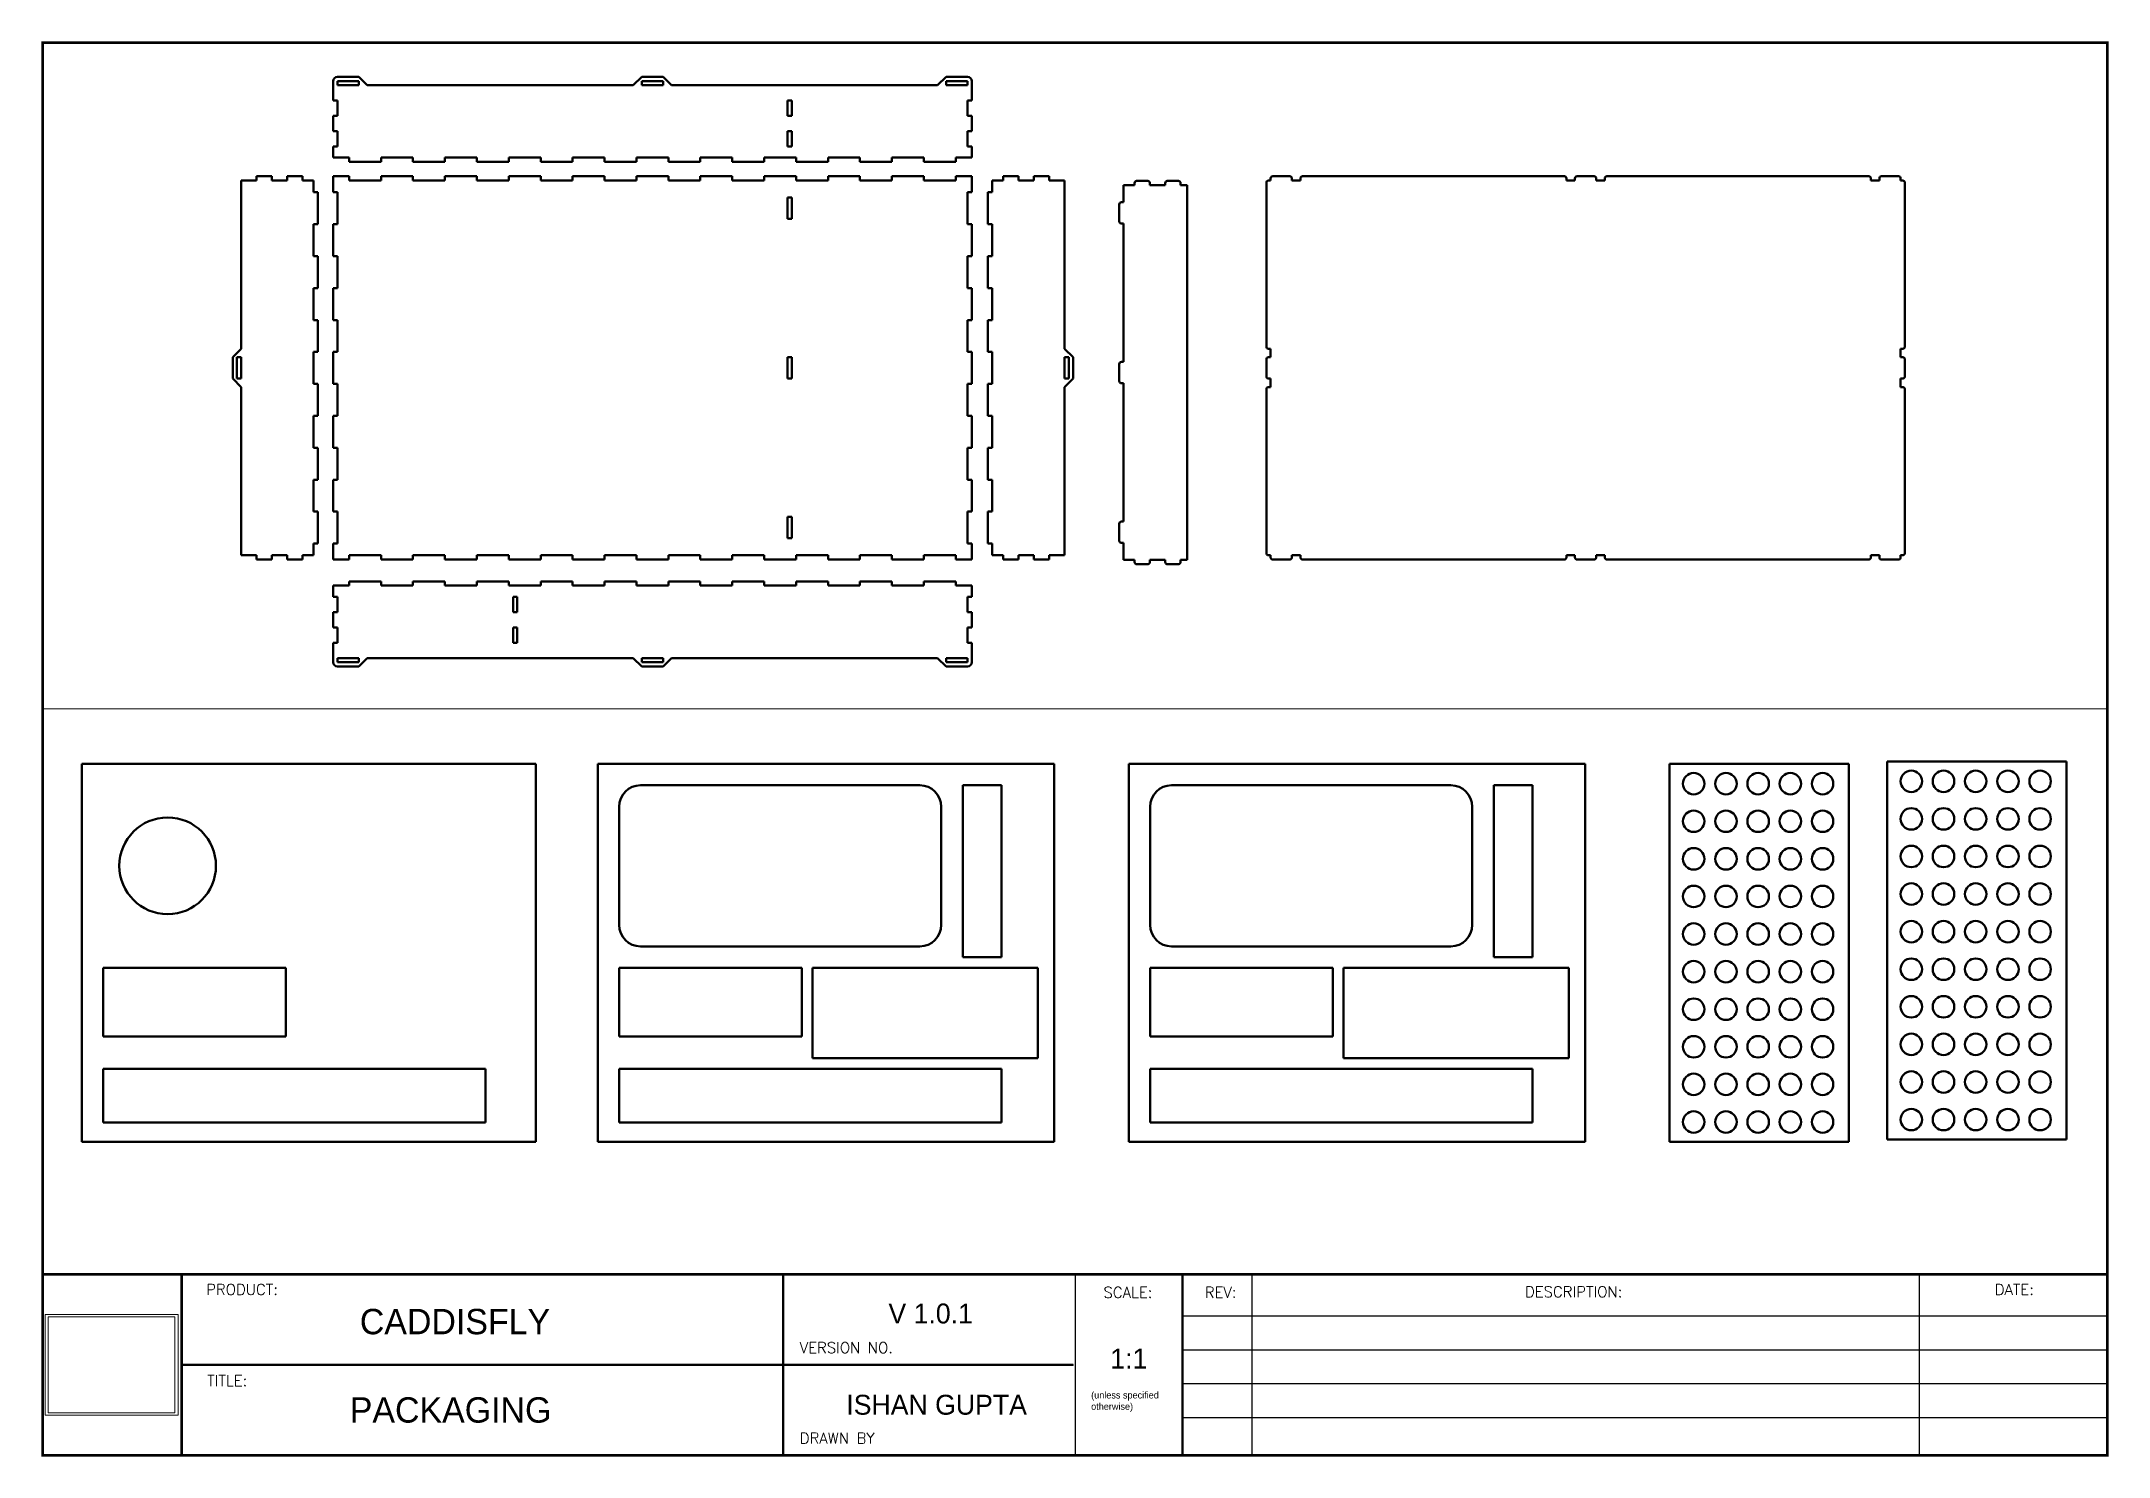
# Paper-space layout 'Kit' of a CAD drawing. Header units: inches, sheet in millimetres. Extents: x -40 to 234, y 48 to 236.
# The model-space entities are those that its viewports show. They can reach past a viewport. Long polylines and large blocks are cut down to what shows.
import ezdxf
from ezdxf.enums import TextEntityAlignment as Align

# ---------------------------------------------------------------- set-up
doc = ezdxf.new("R2010")
doc.units = ezdxf.units.IN
doc.header["$MEASUREMENT"] = 0
doc.linetypes.add('DASHEDX2', pattern=[1.5, 1, -0.5])
doc.layers.add('hidden lines', color=7, linetype='DASHEDX2', lineweight=13)
for name, color, linetype in [('Layer 1', 7, 'Continuous'), ('Layer 2', 7, 'Continuous'), ('YS-TEXT-MEDIUM', 6, 'Continuous'), ('YS-TITLEBLOCK-BORDERS', 154, 'Continuous'), ('YS-TITLEBLOCK-TEXT-NONEDITABLE', 154, 'Continuous')]:
    doc.layers.add(name, color=color, linetype=linetype)
doc.styles.add('ROMANS', font='romans.shx')
doc.styles.add('YS TEXT', font='GOTHIC.TTF')
picture_1 = doc.add_image_def('image1.png', size_in_pixel=(558, 423))

psp = doc.layouts.new('Kit')

# ---------------------------------------------------------------- texts
at = {"attachment_point": 1}
for s, width, insert, char_height in [('1:1', 9.7937, (101.6, 62.52), 2.64), ('(unless specified otherwise)', 12.2673, (99.07, 56.81), 0.9)]:
    psp.add_mtext_dynamic_manual_height_columns(s, width=width, gutter_width=1, heights=[0], dxfattribs=dict(at, insert=insert, char_height=char_height))

msp = doc.modelspace()

# ---------------------------------------------------------------- texts
at = {"insert": (378.16, -278.73), "char_height": 6, "attachment_point": 1}
msp.add_mtext_dynamic_manual_height_columns('10MM PU FOAM', width=276.7735, gutter_width=1, heights=[0], dxfattribs=at)

# ---------------------------------------------------------------- blocks, each defined once
blk = doc.blocks.new('*U255')
at = {"layer": 'YS-TITLEBLOCK-BORDERS'}
blk.add_lwpolyline([(-82.64, 0), (45.02, 0)], dxfattribs=at)
blk = doc.blocks.new('*U256')
at = {"color": 0, "linetype": 'ByBlock', "lineweight": -2, "transparency": 16777216}
for p in [(0, 0), (0, -4.68), (0, -9.35), (0, -14.03)]:
    blk.add_blockref('*U255', p, dxfattribs=at)
blk = doc.blocks.new('*U254')
at = {"layer": 'YS-TITLEBLOCK-BORDERS'}
blk.add_line((142.5, 25), (142.5, 0), dxfattribs=at)
at = {"layer": 'YS-TITLEBLOCK-BORDERS', "linetype": 'Continuous'}
blk.add_line((19.19, 12.5), (142.28, 12.5), dxfattribs=at)
at = {"layer": 'YS-TITLEBLOCK-BORDERS', "linetype": 'Continuous', "const_width": 0.35}
blk.add_lwpolyline([(285, 194.96), (285, 0), (0, 0), (0, 194.96)], close=True, dxfattribs=at)
for points in [[(0, 25), (285, 25)], [(19.19, 0), (19.19, 25)], [(102.22, 0), (102.22, 25)], [(157.33, 0), (157.33, 25)], [(19.19, 12.5), (142.28, 12.5)], [(157.33, 12.5), (157.33, 0)]]:
    blk.add_lwpolyline(points, dxfattribs=at)
at = {"layer": 'YS-TITLEBLOCK-BORDERS'}
for points in [[(166.92, 25), (166.92, 0)], [(259.02, 25), (259.02, 0)]]:
    blk.add_lwpolyline(points, dxfattribs=at)
blk.add_blockref('*U256', (239.98, 19.27))
at = {"style": 'YS TEXT'}
for tag, p in [('site-single-line', (59.12, 17.7)), ('title-single-line', (58.84, 4.68))]:
    blk.add_attdef(tag, p, '', height=3.5, dxfattribs=at)
for tag, p in [('VERSION_NUMBER', (125.19, 18.78)), ('DRAWN_BY', (129.77, 5.29))]:
    blk.add_attdef(tag, text='', height=2.75, dxfattribs=at).set_placement(p, align=Align.CENTER)
at = {"layer": 'YS-TITLEBLOCK-TEXT-NONEDITABLE', "linetype": 'Continuous', "char_height": 1.5, "width": 22.6072, "style": 'ROMANS'}
for s, insert, attachment_point in [('PRODUCT:', (22.57, 23.65), 1), ('SCALE:', (149.81, 22.49), 5), ('REV:', (162.6, 22.51), 5), ('DESCRIPTION:', (211.33, 22.58), 5), ('DATE:', (272.15, 22.89), 5), ('VERSION NO.', (104.51, 15.62), 1), ('TITLE:', (22.72, 11.06), 1), ('DRAWN BY', (104.51, 3.12), 1)]:
    blk.add_mtext(s, dxfattribs=dict(at, insert=insert, attachment_point=attachment_point))
at = {"layer": 'hidden lines'}
image = blk.add_image(picture_1, insert=(0.35, 5.54), size_in_units=(18.35, 13.91), dxfattribs=at)
image.dxf.flags = 7

# ---------------------------------------------------------------- linework, layer by layer
at = {"layer": 'Layer 1', "color": 18, "lineweight": 50, "true_color": 0x020202}
for points in [[(844.31, -184), (844.31, -12)], [(1138.31, -10), (846.31, -10)], [(1138.31, -186), (846.31, -186)], [(10.75, -490.64), (10.75, -314.64)], [(222.25, -314.64), (10.75, -314.64)], [(222.25, -490.64), (222.25, -314.64)], [(251.01, -314.64), (251.01, -490.64)], [(463.51, -314.64), (251.01, -314.64)], [(463.51, -314.64), (463.51, -490.64)], [(498.3, -314.64), (498.3, -490.64)], [(710.8, -314.64), (498.3, -314.64)], [(710.8, -314.64), (710.8, -490.64)], [(750.17, -314.64), (750.17, -490.64)], [(833.67, -314.64), (750.17, -314.64)], [(833.67, -314.64), (833.67, -490.64)], [(851.49, -313.53), (851.49, -489.53)], [(934.99, -313.53), (851.49, -313.53)], [(934.99, -313.53), (934.99, -489.53)], [(401.01, -324.64), (271.01, -324.64)], [(421.01, -404.64), (421.01, -324.64)], [(439.01, -324.64), (421.01, -324.64)], [(439.01, -404.64), (439.01, -324.64)], [(648.3, -324.64), (518.3, -324.64)], [(668.3, -404.64), (668.3, -324.64)], [(686.3, -324.64), (668.3, -324.64)], [(686.3, -404.64), (686.3, -324.64)], [(261.01, -334.64), (261.01, -389.64)], [(411.01, -334.64), (411.01, -389.64)], [(508.3, -334.64), (508.3, -389.64)], [(658.3, -334.64), (658.3, -389.64)], [(271.01, -399.64), (401.01, -399.64)], [(518.3, -399.64), (648.3, -399.64)], [(20.75, -441.64), (20.75, -409.64)], [(105.75, -409.64), (20.75, -409.64)], [(105.75, -409.64), (105.75, -441.64)], [(261.01, -441.64), (261.01, -409.64)], [(261.01, -409.64), (346.01, -409.64)], [(346.01, -409.64), (346.01, -441.64)], [(351.01, -409.64), (351.01, -451.64)], [(351.01, -409.64), (456.01, -409.64)], [(421.01, -404.64), (439.01, -404.64)], [(456.01, -451.64), (456.01, -409.64)], [(508.3, -441.64), (508.3, -409.64)], [(508.3, -409.64), (593.3, -409.64)], [(593.3, -409.64), (593.3, -441.64)], [(598.3, -409.64), (598.3, -451.64)], [(598.3, -409.64), (703.3, -409.64)], [(668.3, -404.64), (686.3, -404.64)], [(703.3, -451.64), (703.3, -409.64)], [(20.75, -441.64), (105.75, -441.64)], [(346.01, -441.64), (261.01, -441.64)], [(593.3, -441.64), (508.3, -441.64)], [(456.01, -451.64), (351.01, -451.64)], [(703.3, -451.64), (598.3, -451.64)], [(20.75, -481.64), (20.75, -456.64)], [(20.75, -456.64), (198.75, -456.64)], [(198.75, -456.64), (198.75, -481.64)], [(261.01, -456.64), (261.01, -481.64)], [(261.01, -456.64), (439.01, -456.64)], [(439.01, -481.64), (439.01, -456.64)], [(508.3, -456.64), (508.3, -481.64)], [(508.3, -456.64), (686.3, -456.64)], [(686.3, -481.64), (686.3, -456.64)], [(10.75, -490.64), (222.25, -490.64)], [(198.75, -481.64), (20.75, -481.64)], [(251.01, -490.64), (463.51, -490.64)], [(439.01, -481.64), (261.01, -481.64)], [(498.3, -490.64), (710.8, -490.64)], [(686.3, -481.64), (508.3, -481.64)], [(750.17, -490.64), (833.67, -490.64)], [(851.49, -489.53), (934.99, -489.53)]]:
    msp.add_lwpolyline(points, dxfattribs=at)
for points in [[(846.31, -10), (845.2, -10), (844.31, -10.9), (844.31, -12)], [(844.31, -184), (844.31, -185.1), (845.2, -186), (846.31, -186)], [(271.01, -324.64), (265.49, -324.64), (261.01, -329.11), (261.01, -334.64)], [(411.01, -334.64), (411.01, -329.11), (406.53, -324.64), (401.01, -324.64)], [(518.3, -324.64), (512.77, -324.64), (508.3, -329.11), (508.3, -334.64)], [(658.3, -334.64), (658.3, -329.11), (653.82, -324.64), (648.3, -324.64)], [(261.01, -389.64), (261.01, -395.16), (265.49, -399.64), (271.01, -399.64)], [(401.01, -399.64), (406.53, -399.64), (411.01, -395.16), (411.01, -389.64)], [(508.3, -389.64), (508.3, -395.16), (512.77, -399.64), (518.3, -399.64)], [(648.3, -399.64), (653.82, -399.64), (658.3, -395.16), (658.3, -389.64)]]:
    msp.add_open_spline(points, degree=3, dxfattribs=at)
for points in [[(766.42, -323.89), (766.42, -321.12), (764.19, -318.89), (761.42, -318.89), (758.66, -318.89), (756.42, -321.12), (756.42, -323.89), (756.42, -326.65), (758.66, -328.89), (761.42, -328.89), (764.19, -328.89), (766.42, -326.65), (766.42, -323.89)], [(781.42, -323.89), (781.42, -321.12), (779.19, -318.89), (776.42, -318.89), (773.66, -318.89), (771.42, -321.12), (771.42, -323.89), (771.42, -326.65), (773.66, -328.89), (776.42, -328.89), (779.19, -328.89), (781.42, -326.65), (781.42, -323.89)], [(796.42, -323.89), (796.42, -321.12), (794.19, -318.89), (791.42, -318.89), (788.66, -318.89), (786.42, -321.12), (786.42, -323.89), (786.42, -326.65), (788.66, -328.89), (791.42, -328.89), (794.19, -328.89), (796.42, -326.65), (796.42, -323.89)], [(811.42, -323.89), (811.42, -321.12), (809.19, -318.89), (806.42, -318.89), (803.66, -318.89), (801.42, -321.12), (801.42, -323.89), (801.42, -326.65), (803.66, -328.89), (806.42, -328.89), (809.19, -328.89), (811.42, -326.65), (811.42, -323.89)], [(826.42, -323.89), (826.42, -321.12), (824.19, -318.89), (821.42, -318.89), (818.66, -318.89), (816.42, -321.12), (816.42, -323.89), (816.42, -326.65), (818.66, -328.89), (821.42, -328.89), (824.19, -328.89), (826.42, -326.65), (826.42, -323.89)], [(867.74, -322.78), (867.74, -320.02), (865.5, -317.78), (862.74, -317.78), (859.97, -317.78), (857.74, -320.02), (857.74, -322.78), (857.74, -325.54), (859.97, -327.78), (862.74, -327.78), (865.5, -327.78), (867.74, -325.54), (867.74, -322.78)], [(882.74, -322.78), (882.74, -320.02), (880.5, -317.78), (877.74, -317.78), (874.97, -317.78), (872.74, -320.02), (872.74, -322.78), (872.74, -325.54), (874.97, -327.78), (877.74, -327.78), (880.5, -327.78), (882.74, -325.54), (882.74, -322.78)], [(897.74, -322.78), (897.74, -320.02), (895.5, -317.78), (892.74, -317.78), (889.97, -317.78), (887.74, -320.02), (887.74, -322.78), (887.74, -325.54), (889.97, -327.78), (892.74, -327.78), (895.5, -327.78), (897.74, -325.54), (897.74, -322.78)], [(912.74, -322.78), (912.74, -320.02), (910.5, -317.78), (907.74, -317.78), (904.97, -317.78), (902.74, -320.02), (902.74, -322.78), (902.74, -325.54), (904.97, -327.78), (907.74, -327.78), (910.5, -327.78), (912.74, -325.54), (912.74, -322.78)], [(927.74, -322.78), (927.74, -320.02), (925.5, -317.78), (922.74, -317.78), (919.97, -317.78), (917.74, -320.02), (917.74, -322.78), (917.74, -325.54), (919.97, -327.78), (922.74, -327.78), (925.5, -327.78), (927.74, -325.54), (927.74, -322.78)], [(766.42, -341.39), (766.42, -338.62), (764.19, -336.39), (761.42, -336.39), (758.66, -336.39), (756.42, -338.62), (756.42, -341.39), (756.42, -344.15), (758.66, -346.39), (761.42, -346.39), (764.19, -346.39), (766.42, -344.15), (766.42, -341.39)], [(781.42, -341.39), (781.42, -338.62), (779.19, -336.39), (776.42, -336.39), (773.66, -336.39), (771.42, -338.62), (771.42, -341.39), (771.42, -344.15), (773.66, -346.39), (776.42, -346.39), (779.19, -346.39), (781.42, -344.15), (781.42, -341.39)], [(796.42, -341.39), (796.42, -338.62), (794.19, -336.39), (791.42, -336.39), (788.66, -336.39), (786.42, -338.62), (786.42, -341.39), (786.42, -344.15), (788.66, -346.39), (791.42, -346.39), (794.19, -346.39), (796.42, -344.15), (796.42, -341.39)], [(811.42, -341.39), (811.42, -338.62), (809.19, -336.39), (806.42, -336.39), (803.66, -336.39), (801.42, -338.62), (801.42, -341.39), (801.42, -344.15), (803.66, -346.39), (806.42, -346.39), (809.19, -346.39), (811.42, -344.15), (811.42, -341.39)], [(826.42, -341.39), (826.42, -338.62), (824.19, -336.39), (821.42, -336.39), (818.66, -336.39), (816.42, -338.62), (816.42, -341.39), (816.42, -344.15), (818.66, -346.39), (821.42, -346.39), (824.19, -346.39), (826.42, -344.15), (826.42, -341.39)], [(867.74, -340.28), (867.74, -337.52), (865.5, -335.28), (862.74, -335.28), (859.97, -335.28), (857.74, -337.52), (857.74, -340.28), (857.74, -343.04), (859.97, -345.28), (862.74, -345.28), (865.5, -345.28), (867.74, -343.04), (867.74, -340.28)], [(882.74, -340.28), (882.74, -337.52), (880.5, -335.28), (877.74, -335.28), (874.97, -335.28), (872.74, -337.52), (872.74, -340.28), (872.74, -343.04), (874.97, -345.28), (877.74, -345.28), (880.5, -345.28), (882.74, -343.04), (882.74, -340.28)], [(897.74, -340.28), (897.74, -337.52), (895.5, -335.28), (892.74, -335.28), (889.97, -335.28), (887.74, -337.52), (887.74, -340.28), (887.74, -343.04), (889.97, -345.28), (892.74, -345.28), (895.5, -345.28), (897.74, -343.04), (897.74, -340.28)], [(912.74, -340.28), (912.74, -337.52), (910.5, -335.28), (907.74, -335.28), (904.97, -335.28), (902.74, -337.52), (902.74, -340.28), (902.74, -343.04), (904.97, -345.28), (907.74, -345.28), (910.5, -345.28), (912.74, -343.04), (912.74, -340.28)], [(927.74, -340.28), (927.74, -337.52), (925.5, -335.28), (922.74, -335.28), (919.97, -335.28), (917.74, -337.52), (917.74, -340.28), (917.74, -343.04), (919.97, -345.28), (922.74, -345.28), (925.5, -345.28), (927.74, -343.04), (927.74, -340.28)], [(73.25, -362.14), (73.25, -349.71), (63.18, -339.64), (50.75, -339.64), (38.33, -339.64), (28.25, -349.71), (28.25, -362.14), (28.25, -374.56), (38.33, -384.64), (50.75, -384.64), (63.18, -384.64), (73.25, -374.56), (73.25, -362.14)], [(766.42, -358.89), (766.42, -356.12), (764.19, -353.89), (761.42, -353.89), (758.66, -353.89), (756.42, -356.12), (756.42, -358.89), (756.42, -361.65), (758.66, -363.89), (761.42, -363.89), (764.19, -363.89), (766.42, -361.65), (766.42, -358.89)], [(781.42, -358.89), (781.42, -356.12), (779.19, -353.89), (776.42, -353.89), (773.66, -353.89), (771.42, -356.12), (771.42, -358.89), (771.42, -361.65), (773.66, -363.89), (776.42, -363.89), (779.19, -363.89), (781.42, -361.65), (781.42, -358.89)], [(796.42, -358.89), (796.42, -356.12), (794.19, -353.89), (791.42, -353.89), (788.66, -353.89), (786.42, -356.12), (786.42, -358.89), (786.42, -361.65), (788.66, -363.89), (791.42, -363.89), (794.19, -363.89), (796.42, -361.65), (796.42, -358.89)], [(811.42, -358.89), (811.42, -356.12), (809.19, -353.89), (806.42, -353.89), (803.66, -353.89), (801.42, -356.12), (801.42, -358.89), (801.42, -361.65), (803.66, -363.89), (806.42, -363.89), (809.19, -363.89), (811.42, -361.65), (811.42, -358.89)], [(826.42, -358.89), (826.42, -356.12), (824.19, -353.89), (821.42, -353.89), (818.66, -353.89), (816.42, -356.12), (816.42, -358.89), (816.42, -361.65), (818.66, -363.89), (821.42, -363.89), (824.19, -363.89), (826.42, -361.65), (826.42, -358.89)], [(867.74, -357.78), (867.74, -355.02), (865.5, -352.78), (862.74, -352.78), (859.97, -352.78), (857.74, -355.02), (857.74, -357.78), (857.74, -360.54), (859.97, -362.78), (862.74, -362.78), (865.5, -362.78), (867.74, -360.54), (867.74, -357.78)], [(882.74, -357.78), (882.74, -355.02), (880.5, -352.78), (877.74, -352.78), (874.97, -352.78), (872.74, -355.02), (872.74, -357.78), (872.74, -360.54), (874.97, -362.78), (877.74, -362.78), (880.5, -362.78), (882.74, -360.54), (882.74, -357.78)], [(897.74, -357.78), (897.74, -355.02), (895.5, -352.78), (892.74, -352.78), (889.97, -352.78), (887.74, -355.02), (887.74, -357.78), (887.74, -360.54), (889.97, -362.78), (892.74, -362.78), (895.5, -362.78), (897.74, -360.54), (897.74, -357.78)], [(912.74, -357.78), (912.74, -355.02), (910.5, -352.78), (907.74, -352.78), (904.97, -352.78), (902.74, -355.02), (902.74, -357.78), (902.74, -360.54), (904.97, -362.78), (907.74, -362.78), (910.5, -362.78), (912.74, -360.54), (912.74, -357.78)], [(927.74, -357.78), (927.74, -355.02), (925.5, -352.78), (922.74, -352.78), (919.97, -352.78), (917.74, -355.02), (917.74, -357.78), (917.74, -360.54), (919.97, -362.78), (922.74, -362.78), (925.5, -362.78), (927.74, -360.54), (927.74, -357.78)], [(766.42, -376.39), (766.42, -373.62), (764.19, -371.39), (761.42, -371.39), (758.66, -371.39), (756.42, -373.62), (756.42, -376.39), (756.42, -379.15), (758.66, -381.39), (761.42, -381.39), (764.19, -381.39), (766.42, -379.15), (766.42, -376.39)], [(781.42, -376.39), (781.42, -373.62), (779.19, -371.39), (776.42, -371.39), (773.66, -371.39), (771.42, -373.62), (771.42, -376.39), (771.42, -379.15), (773.66, -381.39), (776.42, -381.39), (779.19, -381.39), (781.42, -379.15), (781.42, -376.39)], [(796.42, -376.39), (796.42, -373.62), (794.19, -371.39), (791.42, -371.39), (788.66, -371.39), (786.42, -373.62), (786.42, -376.39), (786.42, -379.15), (788.66, -381.39), (791.42, -381.39), (794.19, -381.39), (796.42, -379.15), (796.42, -376.39)], [(811.42, -376.39), (811.42, -373.62), (809.19, -371.39), (806.42, -371.39), (803.66, -371.39), (801.42, -373.62), (801.42, -376.39), (801.42, -379.15), (803.66, -381.39), (806.42, -381.39), (809.19, -381.39), (811.42, -379.15), (811.42, -376.39)], [(826.42, -376.39), (826.42, -373.62), (824.19, -371.39), (821.42, -371.39), (818.66, -371.39), (816.42, -373.62), (816.42, -376.39), (816.42, -379.15), (818.66, -381.39), (821.42, -381.39), (824.19, -381.39), (826.42, -379.15), (826.42, -376.39)], [(867.74, -375.28), (867.74, -372.52), (865.5, -370.28), (862.74, -370.28), (859.97, -370.28), (857.74, -372.52), (857.74, -375.28), (857.74, -378.04), (859.97, -380.28), (862.74, -380.28), (865.5, -380.28), (867.74, -378.04), (867.74, -375.28)], [(882.74, -375.28), (882.74, -372.52), (880.5, -370.28), (877.74, -370.28), (874.97, -370.28), (872.74, -372.52), (872.74, -375.28), (872.74, -378.04), (874.97, -380.28), (877.74, -380.28), (880.5, -380.28), (882.74, -378.04), (882.74, -375.28)], [(897.74, -375.28), (897.74, -372.52), (895.5, -370.28), (892.74, -370.28), (889.97, -370.28), (887.74, -372.52), (887.74, -375.28), (887.74, -378.04), (889.97, -380.28), (892.74, -380.28), (895.5, -380.28), (897.74, -378.04), (897.74, -375.28)], [(912.74, -375.28), (912.74, -372.52), (910.5, -370.28), (907.74, -370.28), (904.97, -370.28), (902.74, -372.52), (902.74, -375.28), (902.74, -378.04), (904.97, -380.28), (907.74, -380.28), (910.5, -380.28), (912.74, -378.04), (912.74, -375.28)], [(927.74, -375.28), (927.74, -372.52), (925.5, -370.28), (922.74, -370.28), (919.97, -370.28), (917.74, -372.52), (917.74, -375.28), (917.74, -378.04), (919.97, -380.28), (922.74, -380.28), (925.5, -380.28), (927.74, -378.04), (927.74, -375.28)], [(766.42, -393.89), (766.42, -391.12), (764.19, -388.89), (761.42, -388.89), (758.66, -388.89), (756.42, -391.12), (756.42, -393.89), (756.42, -396.65), (758.66, -398.89), (761.42, -398.89), (764.19, -398.89), (766.42, -396.65), (766.42, -393.89)], [(781.42, -393.89), (781.42, -391.12), (779.19, -388.89), (776.42, -388.89), (773.66, -388.89), (771.42, -391.12), (771.42, -393.89), (771.42, -396.65), (773.66, -398.89), (776.42, -398.89), (779.19, -398.89), (781.42, -396.65), (781.42, -393.89)], [(796.42, -393.89), (796.42, -391.12), (794.19, -388.89), (791.42, -388.89), (788.66, -388.89), (786.42, -391.12), (786.42, -393.89), (786.42, -396.65), (788.66, -398.89), (791.42, -398.89), (794.19, -398.89), (796.42, -396.65), (796.42, -393.89)], [(811.42, -393.89), (811.42, -391.12), (809.19, -388.89), (806.42, -388.89), (803.66, -388.89), (801.42, -391.12), (801.42, -393.89), (801.42, -396.65), (803.66, -398.89), (806.42, -398.89), (809.19, -398.89), (811.42, -396.65), (811.42, -393.89)], [(826.42, -393.89), (826.42, -391.12), (824.19, -388.89), (821.42, -388.89), (818.66, -388.89), (816.42, -391.12), (816.42, -393.89), (816.42, -396.65), (818.66, -398.89), (821.42, -398.89), (824.19, -398.89), (826.42, -396.65), (826.42, -393.89)], [(867.74, -392.78), (867.74, -390.02), (865.5, -387.78), (862.74, -387.78), (859.97, -387.78), (857.74, -390.02), (857.74, -392.78), (857.74, -395.54), (859.97, -397.78), (862.74, -397.78), (865.5, -397.78), (867.74, -395.54), (867.74, -392.78)], [(882.74, -392.78), (882.74, -390.02), (880.5, -387.78), (877.74, -387.78), (874.97, -387.78), (872.74, -390.02), (872.74, -392.78), (872.74, -395.54), (874.97, -397.78), (877.74, -397.78), (880.5, -397.78), (882.74, -395.54), (882.74, -392.78)], [(897.74, -392.78), (897.74, -390.02), (895.5, -387.78), (892.74, -387.78), (889.97, -387.78), (887.74, -390.02), (887.74, -392.78), (887.74, -395.54), (889.97, -397.78), (892.74, -397.78), (895.5, -397.78), (897.74, -395.54), (897.74, -392.78)], [(912.74, -392.78), (912.74, -390.02), (910.5, -387.78), (907.74, -387.78), (904.97, -387.78), (902.74, -390.02), (902.74, -392.78), (902.74, -395.54), (904.97, -397.78), (907.74, -397.78), (910.5, -397.78), (912.74, -395.54), (912.74, -392.78)], [(927.74, -392.78), (927.74, -390.02), (925.5, -387.78), (922.74, -387.78), (919.97, -387.78), (917.74, -390.02), (917.74, -392.78), (917.74, -395.54), (919.97, -397.78), (922.74, -397.78), (925.5, -397.78), (927.74, -395.54), (927.74, -392.78)], [(766.42, -411.39), (766.42, -408.62), (764.19, -406.39), (761.42, -406.39), (758.66, -406.39), (756.42, -408.62), (756.42, -411.39), (756.42, -414.15), (758.66, -416.39), (761.42, -416.39), (764.19, -416.39), (766.42, -414.15), (766.42, -411.39)], [(781.42, -411.39), (781.42, -408.62), (779.19, -406.39), (776.42, -406.39), (773.66, -406.39), (771.42, -408.62), (771.42, -411.39), (771.42, -414.15), (773.66, -416.39), (776.42, -416.39), (779.19, -416.39), (781.42, -414.15), (781.42, -411.39)], [(796.42, -411.39), (796.42, -408.62), (794.19, -406.39), (791.42, -406.39), (788.66, -406.39), (786.42, -408.62), (786.42, -411.39), (786.42, -414.15), (788.66, -416.39), (791.42, -416.39), (794.19, -416.39), (796.42, -414.15), (796.42, -411.39)], [(811.42, -411.39), (811.42, -408.62), (809.19, -406.39), (806.42, -406.39), (803.66, -406.39), (801.42, -408.62), (801.42, -411.39), (801.42, -414.15), (803.66, -416.39), (806.42, -416.39), (809.19, -416.39), (811.42, -414.15), (811.42, -411.39)], [(826.42, -411.39), (826.42, -408.62), (824.19, -406.39), (821.42, -406.39), (818.66, -406.39), (816.42, -408.62), (816.42, -411.39), (816.42, -414.15), (818.66, -416.39), (821.42, -416.39), (824.19, -416.39), (826.42, -414.15), (826.42, -411.39)], [(867.74, -410.28), (867.74, -407.52), (865.5, -405.28), (862.74, -405.28), (859.97, -405.28), (857.74, -407.52), (857.74, -410.28), (857.74, -413.04), (859.97, -415.28), (862.74, -415.28), (865.5, -415.28), (867.74, -413.04), (867.74, -410.28)], [(882.74, -410.28), (882.74, -407.52), (880.5, -405.28), (877.74, -405.28), (874.97, -405.28), (872.74, -407.52), (872.74, -410.28), (872.74, -413.04), (874.97, -415.28), (877.74, -415.28), (880.5, -415.28), (882.74, -413.04), (882.74, -410.28)], [(897.74, -410.28), (897.74, -407.52), (895.5, -405.28), (892.74, -405.28), (889.97, -405.28), (887.74, -407.52), (887.74, -410.28), (887.74, -413.04), (889.97, -415.28), (892.74, -415.28), (895.5, -415.28), (897.74, -413.04), (897.74, -410.28)], [(912.74, -410.28), (912.74, -407.52), (910.5, -405.28), (907.74, -405.28), (904.97, -405.28), (902.74, -407.52), (902.74, -410.28), (902.74, -413.04), (904.97, -415.28), (907.74, -415.28), (910.5, -415.28), (912.74, -413.04), (912.74, -410.28)], [(927.74, -410.28), (927.74, -407.52), (925.5, -405.28), (922.74, -405.28), (919.97, -405.28), (917.74, -407.52), (917.74, -410.28), (917.74, -413.04), (919.97, -415.28), (922.74, -415.28), (925.5, -415.28), (927.74, -413.04), (927.74, -410.28)], [(867.74, -427.78), (867.74, -425.02), (865.5, -422.78), (862.74, -422.78), (859.97, -422.78), (857.74, -425.02), (857.74, -427.78), (857.74, -430.54), (859.97, -432.78), (862.74, -432.78), (865.5, -432.78), (867.74, -430.54), (867.74, -427.78)], [(882.74, -427.78), (882.74, -425.02), (880.5, -422.78), (877.74, -422.78), (874.97, -422.78), (872.74, -425.02), (872.74, -427.78), (872.74, -430.54), (874.97, -432.78), (877.74, -432.78), (880.5, -432.78), (882.74, -430.54), (882.74, -427.78)], [(897.74, -427.78), (897.74, -425.02), (895.5, -422.78), (892.74, -422.78), (889.97, -422.78), (887.74, -425.02), (887.74, -427.78), (887.74, -430.54), (889.97, -432.78), (892.74, -432.78), (895.5, -432.78), (897.74, -430.54), (897.74, -427.78)], [(912.74, -427.78), (912.74, -425.02), (910.5, -422.78), (907.74, -422.78), (904.97, -422.78), (902.74, -425.02), (902.74, -427.78), (902.74, -430.54), (904.97, -432.78), (907.74, -432.78), (910.5, -432.78), (912.74, -430.54), (912.74, -427.78)], [(927.74, -427.78), (927.74, -425.02), (925.5, -422.78), (922.74, -422.78), (919.97, -422.78), (917.74, -425.02), (917.74, -427.78), (917.74, -430.54), (919.97, -432.78), (922.74, -432.78), (925.5, -432.78), (927.74, -430.54), (927.74, -427.78)], [(766.42, -428.89), (766.42, -426.12), (764.19, -423.89), (761.42, -423.89), (758.66, -423.89), (756.42, -426.12), (756.42, -428.89), (756.42, -431.65), (758.66, -433.89), (761.42, -433.89), (764.19, -433.89), (766.42, -431.65), (766.42, -428.89)], [(781.42, -428.89), (781.42, -426.12), (779.19, -423.89), (776.42, -423.89), (773.66, -423.89), (771.42, -426.12), (771.42, -428.89), (771.42, -431.65), (773.66, -433.89), (776.42, -433.89), (779.19, -433.89), (781.42, -431.65), (781.42, -428.89)], [(796.42, -428.89), (796.42, -426.12), (794.19, -423.89), (791.42, -423.89), (788.66, -423.89), (786.42, -426.12), (786.42, -428.89), (786.42, -431.65), (788.66, -433.89), (791.42, -433.89), (794.19, -433.89), (796.42, -431.65), (796.42, -428.89)], [(811.42, -428.89), (811.42, -426.12), (809.19, -423.89), (806.42, -423.89), (803.66, -423.89), (801.42, -426.12), (801.42, -428.89), (801.42, -431.65), (803.66, -433.89), (806.42, -433.89), (809.19, -433.89), (811.42, -431.65), (811.42, -428.89)], [(826.42, -428.89), (826.42, -426.12), (824.19, -423.89), (821.42, -423.89), (818.66, -423.89), (816.42, -426.12), (816.42, -428.89), (816.42, -431.65), (818.66, -433.89), (821.42, -433.89), (824.19, -433.89), (826.42, -431.65), (826.42, -428.89)], [(766.42, -446.39), (766.42, -443.62), (764.19, -441.39), (761.42, -441.39), (758.66, -441.39), (756.42, -443.62), (756.42, -446.39), (756.42, -449.15), (758.66, -451.39), (761.42, -451.39), (764.19, -451.39), (766.42, -449.15), (766.42, -446.39)], [(781.42, -446.39), (781.42, -443.62), (779.19, -441.39), (776.42, -441.39), (773.66, -441.39), (771.42, -443.62), (771.42, -446.39), (771.42, -449.15), (773.66, -451.39), (776.42, -451.39), (779.19, -451.39), (781.42, -449.15), (781.42, -446.39)], [(796.42, -446.39), (796.42, -443.62), (794.19, -441.39), (791.42, -441.39), (788.66, -441.39), (786.42, -443.62), (786.42, -446.39), (786.42, -449.15), (788.66, -451.39), (791.42, -451.39), (794.19, -451.39), (796.42, -449.15), (796.42, -446.39)], [(811.42, -446.39), (811.42, -443.62), (809.19, -441.39), (806.42, -441.39), (803.66, -441.39), (801.42, -443.62), (801.42, -446.39), (801.42, -449.15), (803.66, -451.39), (806.42, -451.39), (809.19, -451.39), (811.42, -449.15), (811.42, -446.39)], [(826.42, -446.39), (826.42, -443.62), (824.19, -441.39), (821.42, -441.39), (818.66, -441.39), (816.42, -443.62), (816.42, -446.39), (816.42, -449.15), (818.66, -451.39), (821.42, -451.39), (824.19, -451.39), (826.42, -449.15), (826.42, -446.39)], [(867.74, -445.28), (867.74, -442.52), (865.5, -440.28), (862.74, -440.28), (859.97, -440.28), (857.74, -442.52), (857.74, -445.28), (857.74, -448.04), (859.97, -450.28), (862.74, -450.28), (865.5, -450.28), (867.74, -448.04), (867.74, -445.28)], [(882.74, -445.28), (882.74, -442.52), (880.5, -440.28), (877.74, -440.28), (874.97, -440.28), (872.74, -442.52), (872.74, -445.28), (872.74, -448.04), (874.97, -450.28), (877.74, -450.28), (880.5, -450.28), (882.74, -448.04), (882.74, -445.28)], [(897.74, -445.28), (897.74, -442.52), (895.5, -440.28), (892.74, -440.28), (889.97, -440.28), (887.74, -442.52), (887.74, -445.28), (887.74, -448.04), (889.97, -450.28), (892.74, -450.28), (895.5, -450.28), (897.74, -448.04), (897.74, -445.28)], [(912.74, -445.28), (912.74, -442.52), (910.5, -440.28), (907.74, -440.28), (904.97, -440.28), (902.74, -442.52), (902.74, -445.28), (902.74, -448.04), (904.97, -450.28), (907.74, -450.28), (910.5, -450.28), (912.74, -448.04), (912.74, -445.28)], [(927.74, -445.28), (927.74, -442.52), (925.5, -440.28), (922.74, -440.28), (919.97, -440.28), (917.74, -442.52), (917.74, -445.28), (917.74, -448.04), (919.97, -450.28), (922.74, -450.28), (925.5, -450.28), (927.74, -448.04), (927.74, -445.28)], [(766.42, -463.89), (766.42, -461.12), (764.19, -458.89), (761.42, -458.89), (758.66, -458.89), (756.42, -461.12), (756.42, -463.89), (756.42, -466.65), (758.66, -468.89), (761.42, -468.89), (764.19, -468.89), (766.42, -466.65), (766.42, -463.89)], [(781.42, -463.89), (781.42, -461.12), (779.19, -458.89), (776.42, -458.89), (773.66, -458.89), (771.42, -461.12), (771.42, -463.89), (771.42, -466.65), (773.66, -468.89), (776.42, -468.89), (779.19, -468.89), (781.42, -466.65), (781.42, -463.89)], [(796.42, -463.89), (796.42, -461.12), (794.19, -458.89), (791.42, -458.89), (788.66, -458.89), (786.42, -461.12), (786.42, -463.89), (786.42, -466.65), (788.66, -468.89), (791.42, -468.89), (794.19, -468.89), (796.42, -466.65), (796.42, -463.89)], [(811.42, -463.89), (811.42, -461.12), (809.19, -458.89), (806.42, -458.89), (803.66, -458.89), (801.42, -461.12), (801.42, -463.89), (801.42, -466.65), (803.66, -468.89), (806.42, -468.89), (809.19, -468.89), (811.42, -466.65), (811.42, -463.89)], [(826.42, -463.89), (826.42, -461.12), (824.19, -458.89), (821.42, -458.89), (818.66, -458.89), (816.42, -461.12), (816.42, -463.89), (816.42, -466.65), (818.66, -468.89), (821.42, -468.89), (824.19, -468.89), (826.42, -466.65), (826.42, -463.89)], [(867.74, -462.78), (867.74, -460.02), (865.5, -457.78), (862.74, -457.78), (859.97, -457.78), (857.74, -460.02), (857.74, -462.78), (857.74, -465.54), (859.97, -467.78), (862.74, -467.78), (865.5, -467.78), (867.74, -465.54), (867.74, -462.78)], [(882.74, -462.78), (882.74, -460.02), (880.5, -457.78), (877.74, -457.78), (874.97, -457.78), (872.74, -460.02), (872.74, -462.78), (872.74, -465.54), (874.97, -467.78), (877.74, -467.78), (880.5, -467.78), (882.74, -465.54), (882.74, -462.78)], [(897.74, -462.78), (897.74, -460.02), (895.5, -457.78), (892.74, -457.78), (889.97, -457.78), (887.74, -460.02), (887.74, -462.78), (887.74, -465.54), (889.97, -467.78), (892.74, -467.78), (895.5, -467.78), (897.74, -465.54), (897.74, -462.78)], [(912.74, -462.78), (912.74, -460.02), (910.5, -457.78), (907.74, -457.78), (904.97, -457.78), (902.74, -460.02), (902.74, -462.78), (902.74, -465.54), (904.97, -467.78), (907.74, -467.78), (910.5, -467.78), (912.74, -465.54), (912.74, -462.78)], [(927.74, -462.78), (927.74, -460.02), (925.5, -457.78), (922.74, -457.78), (919.97, -457.78), (917.74, -460.02), (917.74, -462.78), (917.74, -465.54), (919.97, -467.78), (922.74, -467.78), (925.5, -467.78), (927.74, -465.54), (927.74, -462.78)], [(766.42, -481.39), (766.42, -478.62), (764.19, -476.39), (761.42, -476.39), (758.66, -476.39), (756.42, -478.62), (756.42, -481.39), (756.42, -484.15), (758.66, -486.39), (761.42, -486.39), (764.19, -486.39), (766.42, -484.15), (766.42, -481.39)], [(781.42, -481.39), (781.42, -478.62), (779.19, -476.39), (776.42, -476.39), (773.66, -476.39), (771.42, -478.62), (771.42, -481.39), (771.42, -484.15), (773.66, -486.39), (776.42, -486.39), (779.19, -486.39), (781.42, -484.15), (781.42, -481.39)], [(796.42, -481.39), (796.42, -478.62), (794.19, -476.39), (791.42, -476.39), (788.66, -476.39), (786.42, -478.62), (786.42, -481.39), (786.42, -484.15), (788.66, -486.39), (791.42, -486.39), (794.19, -486.39), (796.42, -484.15), (796.42, -481.39)], [(811.42, -481.39), (811.42, -478.62), (809.19, -476.39), (806.42, -476.39), (803.66, -476.39), (801.42, -478.62), (801.42, -481.39), (801.42, -484.15), (803.66, -486.39), (806.42, -486.39), (809.19, -486.39), (811.42, -484.15), (811.42, -481.39)], [(826.42, -481.39), (826.42, -478.62), (824.19, -476.39), (821.42, -476.39), (818.66, -476.39), (816.42, -478.62), (816.42, -481.39), (816.42, -484.15), (818.66, -486.39), (821.42, -486.39), (824.19, -486.39), (826.42, -484.15), (826.42, -481.39)], [(867.74, -480.28), (867.74, -477.52), (865.5, -475.28), (862.74, -475.28), (859.97, -475.28), (857.74, -477.52), (857.74, -480.28), (857.74, -483.04), (859.97, -485.28), (862.74, -485.28), (865.5, -485.28), (867.74, -483.04), (867.74, -480.28)], [(882.74, -480.28), (882.74, -477.52), (880.5, -475.28), (877.74, -475.28), (874.97, -475.28), (872.74, -477.52), (872.74, -480.28), (872.74, -483.04), (874.97, -485.28), (877.74, -485.28), (880.5, -485.28), (882.74, -483.04), (882.74, -480.28)], [(897.74, -480.28), (897.74, -477.52), (895.5, -475.28), (892.74, -475.28), (889.97, -475.28), (887.74, -477.52), (887.74, -480.28), (887.74, -483.04), (889.97, -485.28), (892.74, -485.28), (895.5, -485.28), (897.74, -483.04), (897.74, -480.28)], [(912.74, -480.28), (912.74, -477.52), (910.5, -475.28), (907.74, -475.28), (904.97, -475.28), (902.74, -477.52), (902.74, -480.28), (902.74, -483.04), (904.97, -485.28), (907.74, -485.28), (910.5, -485.28), (912.74, -483.04), (912.74, -480.28)], [(927.74, -480.28), (927.74, -477.52), (925.5, -475.28), (922.74, -475.28), (919.97, -475.28), (917.74, -477.52), (917.74, -480.28), (917.74, -483.04), (919.97, -485.28), (922.74, -485.28), (925.5, -485.28), (927.74, -483.04), (927.74, -480.28)]]:
    msp.add_open_spline(points, degree=3, knots=[0, 0, 0, 0, 1, 1, 1, 2, 2, 2, 3, 3, 3, 4, 4, 4, 4], dxfattribs=at)
at = {"layer": 'Layer 2', "color": 18, "lineweight": 50, "true_color": 0x020202}
for points in [[(9.81, 25.4), (9.81, 34.6)], [(21.81, 36.6), (11.81, 36.6)], [(11.81, 34.6), (11.81, 32.6)], [(21.81, 34.6), (11.81, 34.6)], [(21.81, 32.6), (11.81, 32.6)], [(25.81, 32.6), (21.81, 36.6)], [(21.81, 32.6), (21.81, 34.6)], [(25.81, 32.6), (150.81, 32.6)], [(150.81, 32.6), (154.81, 36.6)], [(154.81, 36.6), (164.81, 36.6)], [(154.81, 32.6), (154.81, 34.6)], [(164.81, 34.6), (154.81, 34.6)], [(154.81, 32.6), (164.81, 32.6)], [(164.81, 36.6), (168.81, 32.6)], [(164.81, 32.6), (164.81, 34.6)], [(168.81, 32.6), (293.81, 32.6)], [(293.81, 32.6), (297.81, 36.6)], [(307.81, 36.6), (297.81, 36.6)], [(297.81, 34.6), (307.81, 34.6)], [(297.81, 34.6), (297.81, 32.6)], [(307.81, 32.6), (297.81, 32.6)], [(307.81, 34.6), (307.81, 32.6)], [(309.81, 25.4), (309.81, 34.6)], [(11.81, 25.4), (9.81, 25.4)], [(11.81, 25.4), (11.81, 18.2)], [(223.31, 25.4), (225.31, 25.4)], [(223.31, 18.2), (223.31, 25.4)], [(225.31, 25.4), (225.31, 18.2)], [(307.81, 25.4), (309.81, 25.4)], [(307.81, 18.2), (307.81, 25.4)], [(9.81, 18.2), (9.81, 11)], [(11.81, 18.2), (9.81, 18.2)], [(11.81, 11), (9.81, 11)], [(11.81, 11), (11.81, 3.8)], [(225.31, 18.2), (223.31, 18.2)], [(225.31, 11), (223.31, 11)], [(223.31, 3.8), (223.31, 11)], [(225.31, 11), (225.31, 3.8)], [(307.81, 18.2), (309.81, 18.2)], [(309.81, 11), (307.81, 11)], [(307.81, 3.8), (307.81, 11)], [(309.81, 18.2), (309.81, 11)], [(9.81, -1.4), (9.81, 3.8)], [(11.81, 3.8), (9.81, 3.8)], [(225.31, 3.8), (223.31, 3.8)], [(309.81, 3.8), (307.81, 3.8)], [(309.81, -1.4), (309.81, 3.8)], [(9.81, -1.4), (17.31, -1.4)], [(17.31, -3.4), (17.31, -1.4)], [(32.31, -3.4), (17.31, -3.4)], [(32.31, -3.4), (32.31, -1.4)], [(32.31, -1.4), (47.31, -1.4)], [(47.31, -3.4), (47.31, -1.4)], [(62.31, -3.4), (47.31, -3.4)], [(62.31, -1.4), (62.31, -3.4)], [(62.31, -1.4), (77.31, -1.4)], [(77.31, -3.4), (77.31, -1.4)], [(92.31, -3.4), (77.31, -3.4)], [(92.31, -1.4), (92.31, -3.4)], [(92.31, -1.4), (107.31, -1.4)], [(107.31, -3.4), (107.31, -1.4)], [(122.31, -3.4), (107.31, -3.4)], [(122.31, -3.4), (122.31, -1.4)], [(122.31, -1.4), (137.31, -1.4)], [(137.31, -3.4), (137.31, -1.4)], [(152.31, -3.4), (137.31, -3.4)], [(152.31, -1.4), (167.31, -1.4)], [(152.31, -3.4), (152.31, -1.4)], [(167.31, -3.4), (167.31, -1.4)], [(182.31, -3.4), (167.31, -3.4)], [(182.31, -1.4), (197.31, -1.4)], [(182.31, -3.4), (182.31, -1.4)], [(197.31, -3.4), (197.31, -1.4)], [(212.31, -3.4), (197.31, -3.4)], [(212.31, -1.4), (227.31, -1.4)], [(212.31, -3.4), (212.31, -1.4)], [(227.31, -1.4), (227.31, -3.4)], [(242.31, -3.4), (227.31, -3.4)], [(242.31, -1.4), (257.31, -1.4)], [(242.31, -3.4), (242.31, -1.4)], [(257.31, -1.4), (257.31, -3.4)], [(272.31, -3.4), (257.31, -3.4)], [(272.31, -1.4), (287.31, -1.4)], [(272.31, -3.4), (272.31, -1.4)], [(287.31, -3.4), (287.31, -1.4)], [(302.31, -3.4), (287.31, -3.4)], [(302.31, -1.4), (309.81, -1.4)], [(302.31, -3.4), (302.31, -1.4)], [(-26.19, -12.16), (-33.39, -12.16)], [(-33.39, -12.16), (-33.39, -91.16)], [(-26.19, -10.16), (-18.99, -10.16)], [(-26.19, -10.16), (-26.19, -12.16)], [(-18.99, -10.16), (-18.99, -12.16)], [(-11.79, -12.16), (-18.99, -12.16)], [(-4.59, -10.16), (-11.79, -10.16)], [(-11.79, -10.16), (-11.79, -12.16)], [(-4.59, -10.16), (-4.59, -12.16)], [(0.61, -12.16), (-4.59, -12.16)], [(0.61, -12.16), (0.61, -17.66)], [(0.61, -17.66), (2.61, -17.66)], [(2.61, -32.66), (2.61, -17.66)], [(9.81, -10.16), (9.81, -17.66)], [(9.81, -10.16), (17.31, -10.16)], [(11.81, -17.66), (9.81, -17.66)], [(11.81, -17.66), (11.81, -32.66)], [(17.31, -10.16), (17.31, -12.16)], [(17.31, -12.16), (32.31, -12.16)], [(32.31, -12.16), (32.31, -10.16)], [(47.31, -10.16), (32.31, -10.16)], [(47.31, -12.16), (47.31, -10.16)], [(62.31, -12.16), (47.31, -12.16)], [(62.31, -12.16), (62.31, -10.16)], [(77.31, -10.16), (62.31, -10.16)], [(77.31, -10.16), (77.31, -12.16)], [(92.31, -12.16), (77.31, -12.16)], [(92.31, -12.16), (92.31, -10.16)], [(107.31, -10.16), (92.31, -10.16)], [(107.31, -10.16), (107.31, -12.16)], [(122.31, -12.16), (107.31, -12.16)], [(122.31, -12.16), (122.31, -10.16)], [(122.31, -10.16), (137.31, -10.16)], [(137.31, -12.16), (137.31, -10.16)], [(152.31, -12.16), (137.31, -12.16)], [(152.31, -12.16), (152.31, -10.16)], [(167.31, -10.16), (152.31, -10.16)], [(167.31, -12.16), (167.31, -10.16)], [(182.31, -12.16), (167.31, -12.16)], [(182.31, -12.16), (182.31, -10.16)], [(197.31, -10.16), (182.31, -10.16)], [(197.31, -12.16), (197.31, -10.16)], [(212.31, -12.16), (197.31, -12.16)], [(212.31, -10.16), (212.31, -12.16)], [(212.31, -10.16), (227.31, -10.16)], [(227.31, -10.16), (227.31, -12.16)], [(242.31, -12.16), (227.31, -12.16)], [(242.31, -12.16), (242.31, -10.16)], [(242.31, -10.16), (257.31, -10.16)], [(257.31, -10.16), (257.31, -12.16)], [(272.31, -12.16), (257.31, -12.16)], [(272.31, -10.16), (287.31, -10.16)], [(272.31, -12.16), (272.31, -10.16)], [(287.31, -10.16), (287.31, -12.16)], [(302.31, -12.16), (287.31, -12.16)], [(309.81, -10.16), (302.31, -10.16)], [(302.31, -10.16), (302.31, -12.16)], [(309.81, -17.66), (307.81, -17.66)], [(307.81, -32.66), (307.81, -17.66)], [(309.81, -10.16), (309.81, -17.66)], [(319.46, -17.66), (317.46, -17.66)], [(317.46, -32.66), (317.46, -17.66)], [(319.46, -12.16), (324.66, -12.16)], [(319.46, -12.16), (319.46, -17.66)], [(324.66, -10.16), (331.86, -10.16)], [(324.66, -10.16), (324.66, -12.16)], [(331.86, -10.16), (331.86, -12.16)], [(331.86, -12.16), (339.06, -12.16)], [(346.26, -10.16), (339.06, -10.16)], [(339.06, -10.16), (339.06, -12.16)], [(346.26, -10.16), (346.26, -12.16)], [(346.26, -12.16), (353.46, -12.16)], [(353.46, -12.16), (353.46, -91.16)], [(386.31, -14.35), (381.11, -14.35)], [(381.11, -14.35), (381.11, -22.35)], [(386.31, -14.35), (386.31, -13.35)], [(392.51, -12.35), (387.31, -12.35)], [(393.51, -14.35), (393.51, -13.35)], [(400.71, -14.35), (393.51, -14.35)], [(400.71, -14.35), (400.71, -13.35)], [(401.71, -12.35), (406.91, -12.35)], [(407.91, -14.35), (407.91, -13.35)], [(407.91, -14.35), (411.11, -14.35)], [(411.11, -14.35), (411.11, -190.35)], [(448.25, -90.16), (448.25, -13.16)], [(449.25, -12.16), (450.25, -12.16)], [(450.25, -11.16), (450.25, -12.16)], [(451.25, -10.16), (459.25, -10.16)], [(460.25, -11.16), (460.25, -12.16)], [(464.25, -12.16), (460.25, -12.16)], [(464.25, -12.16), (464.25, -11.16)], [(465.25, -10.16), (588.25, -10.16)], [(589.25, -12.16), (589.25, -11.16)], [(589.25, -12.16), (593.25, -12.16)], [(593.25, -12.16), (593.25, -11.16)], [(594.25, -10.16), (602.25, -10.16)], [(603.25, -11.16), (603.25, -12.16)], [(603.25, -12.16), (607.25, -12.16)], [(607.25, -11.16), (607.25, -12.16)], [(608.25, -10.16), (731.25, -10.16)], [(732.25, -12.16), (732.25, -11.16)], [(732.25, -12.16), (736.25, -12.16)], [(736.25, -11.16), (736.25, -12.16)], [(737.25, -10.16), (745.25, -10.16)], [(746.25, -12.16), (746.25, -11.16)], [(746.25, -12.16), (747.25, -12.16)], [(748.25, -90.16), (748.25, -13.16)], [(223.31, -20.16), (223.31, -30.16)], [(225.31, -20.16), (223.31, -20.16)], [(225.31, -30.16), (225.31, -20.16)], [(379.11, -23.35), (379.11, -31.35)], [(381.11, -22.35), (380.11, -22.35)], [(0.61, -32.66), (2.61, -32.66)], [(0.61, -32.66), (0.61, -47.66)], [(9.81, -32.66), (9.81, -47.66)], [(9.81, -32.66), (11.81, -32.66)], [(225.31, -30.16), (223.31, -30.16)], [(309.81, -32.66), (307.81, -32.66)], [(309.81, -47.66), (309.81, -32.66)], [(319.46, -32.66), (317.46, -32.66)], [(319.46, -32.66), (319.46, -47.66)], [(380.11, -32.35), (381.11, -32.35)], [(381.11, -32.35), (381.11, -97.35)], [(0.61, -47.66), (2.61, -47.66)], [(2.61, -62.66), (2.61, -47.66)], [(9.81, -47.66), (11.81, -47.66)], [(11.81, -47.66), (11.81, -62.66)], [(307.81, -47.66), (309.81, -47.66)], [(307.81, -62.66), (307.81, -47.66)], [(319.46, -47.66), (317.46, -47.66)], [(317.46, -62.66), (317.46, -47.66)], [(2.61, -62.66), (0.61, -62.66)], [(0.61, -77.66), (0.61, -62.66)], [(9.81, -77.66), (9.81, -62.66)], [(9.81, -62.66), (11.81, -62.66)], [(309.81, -62.66), (307.81, -62.66)], [(309.81, -77.66), (309.81, -62.66)], [(317.46, -62.66), (319.46, -62.66)], [(319.46, -77.66), (319.46, -62.66)], [(2.61, -77.66), (0.61, -77.66)], [(2.61, -92.66), (2.61, -77.66)], [(11.81, -77.66), (9.81, -77.66)], [(11.81, -77.66), (11.81, -92.66)], [(307.81, -77.66), (309.81, -77.66)], [(307.81, -92.66), (307.81, -77.66)], [(317.46, -77.66), (319.46, -77.66)], [(317.46, -92.66), (317.46, -77.66)], [(-37.39, -95.16), (-33.39, -91.16)], [(-37.39, -105.16), (-37.39, -95.16)], [(-35.39, -95.16), (-33.39, -95.16)], [(-35.39, -95.16), (-35.39, -105.16)], [(-33.39, -95.16), (-33.39, -105.16)], [(0.61, -107.66), (0.61, -92.66)], [(0.61, -92.66), (2.61, -92.66)], [(9.81, -92.66), (9.81, -107.66)], [(9.81, -92.66), (11.81, -92.66)], [(223.31, -95.16), (225.31, -95.16)], [(223.31, -105.16), (223.31, -95.16)], [(225.31, -95.16), (225.31, -105.16)], [(309.81, -92.66), (307.81, -92.66)], [(309.81, -92.66), (309.81, -107.66)], [(319.46, -92.66), (317.46, -92.66)], [(319.46, -107.66), (319.46, -92.66)], [(357.46, -95.16), (353.46, -91.16)], [(355.46, -95.16), (353.46, -95.16)], [(353.46, -95.16), (353.46, -105.16)], [(355.46, -95.16), (355.46, -105.16)], [(357.46, -105.16), (357.46, -95.16)], [(448.25, -96.16), (448.25, -104.16)], [(449.25, -91.16), (450.25, -91.16)], [(449.25, -95.16), (450.25, -95.16)], [(450.25, -95.16), (450.25, -91.16)], [(747.25, -91.16), (746.25, -91.16)], [(746.25, -95.16), (746.25, -91.16)], [(747.25, -95.16), (746.25, -95.16)], [(748.25, -104.16), (748.25, -96.16)], [(-37.39, -105.16), (-33.39, -109.16)], [(-35.39, -105.16), (-33.39, -105.16)], [(225.31, -105.16), (223.31, -105.16)], [(355.46, -105.16), (353.46, -105.16)], [(357.46, -105.16), (353.46, -109.16)], [(379.11, -98.35), (379.11, -106.35)], [(381.11, -97.35), (380.11, -97.35)], [(449.25, -105.16), (450.25, -105.16)], [(450.25, -109.16), (450.25, -105.16)], [(746.25, -105.16), (747.25, -105.16)], [(746.25, -109.16), (746.25, -105.16)], [(-33.39, -109.16), (-33.39, -188.16)], [(2.61, -107.66), (0.61, -107.66)], [(2.61, -122.66), (2.61, -107.66)], [(11.81, -107.66), (9.81, -107.66)], [(11.81, -122.66), (11.81, -107.66)], [(309.81, -107.66), (307.81, -107.66)], [(307.81, -107.66), (307.81, -122.66)], [(317.46, -122.66), (317.46, -107.66)], [(317.46, -107.66), (319.46, -107.66)], [(353.46, -109.16), (353.46, -188.16)], [(380.11, -107.35), (381.11, -107.35)], [(381.11, -107.35), (381.11, -172.35)], [(448.25, -187.16), (448.25, -110.16)], [(450.25, -109.16), (449.25, -109.16)], [(746.25, -109.16), (747.25, -109.16)], [(748.25, -187.16), (748.25, -110.16)], [(0.61, -137.66), (0.61, -122.66)], [(2.61, -122.66), (0.61, -122.66)], [(9.81, -122.66), (9.81, -137.66)], [(11.81, -122.66), (9.81, -122.66)], [(307.81, -122.66), (309.81, -122.66)], [(309.81, -137.66), (309.81, -122.66)], [(317.46, -122.66), (319.46, -122.66)], [(319.46, -137.66), (319.46, -122.66)], [(2.61, -137.66), (0.61, -137.66)], [(2.61, -152.66), (2.61, -137.66)], [(11.81, -137.66), (9.81, -137.66)], [(11.81, -152.66), (11.81, -137.66)], [(309.81, -137.66), (307.81, -137.66)], [(307.81, -137.66), (307.81, -152.66)], [(317.46, -152.66), (317.46, -137.66)], [(317.46, -137.66), (319.46, -137.66)], [(0.61, -167.66), (0.61, -152.66)], [(0.61, -152.66), (2.61, -152.66)], [(9.81, -167.66), (9.81, -152.66)], [(11.81, -152.66), (9.81, -152.66)], [(309.81, -152.66), (307.81, -152.66)], [(309.81, -167.66), (309.81, -152.66)], [(319.46, -152.66), (317.46, -152.66)], [(319.46, -167.66), (319.46, -152.66)], [(0.61, -167.66), (2.61, -167.66)], [(2.61, -182.66), (2.61, -167.66)], [(11.81, -167.66), (9.81, -167.66)], [(11.81, -182.66), (11.81, -167.66)], [(225.31, -170.16), (223.31, -170.16)], [(223.31, -180.16), (223.31, -170.16)], [(225.31, -170.16), (225.31, -180.16)], [(309.81, -167.66), (307.81, -167.66)], [(307.81, -167.66), (307.81, -182.66)], [(317.46, -182.66), (317.46, -167.66)], [(319.46, -167.66), (317.46, -167.66)], [(381.11, -172.35), (380.11, -172.35)], [(0.61, -188.16), (0.61, -182.66)], [(0.61, -182.66), (2.61, -182.66)], [(9.81, -190.16), (9.81, -182.66)], [(9.81, -182.66), (11.81, -182.66)], [(225.31, -180.16), (223.31, -180.16)], [(307.81, -182.66), (309.81, -182.66)], [(309.81, -190.16), (309.81, -182.66)], [(319.46, -182.66), (317.46, -182.66)], [(319.46, -188.16), (319.46, -182.66)], [(379.11, -173.35), (379.11, -181.35)], [(381.11, -182.35), (380.11, -182.35)], [(381.11, -182.35), (381.11, -190.35)], [(-33.39, -188.16), (-26.19, -188.16)], [(-26.19, -188.16), (-26.19, -190.16)], [(-18.99, -190.16), (-26.19, -190.16)], [(-18.99, -188.16), (-18.99, -190.16)], [(-18.99, -188.16), (-11.79, -188.16)], [(-11.79, -188.16), (-11.79, -190.16)], [(-4.59, -190.16), (-11.79, -190.16)], [(-4.59, -188.16), (-4.59, -190.16)], [(-4.59, -188.16), (0.61, -188.16)], [(9.81, -190.16), (17.31, -190.16)], [(17.31, -188.16), (17.31, -190.16)], [(17.31, -188.16), (32.31, -188.16)], [(32.31, -190.16), (32.31, -188.16)], [(47.31, -190.16), (32.31, -190.16)], [(47.31, -190.16), (47.31, -188.16)], [(47.31, -188.16), (62.31, -188.16)], [(62.31, -190.16), (62.31, -188.16)], [(77.31, -190.16), (62.31, -190.16)], [(77.31, -190.16), (77.31, -188.16)], [(77.31, -188.16), (92.31, -188.16)], [(92.31, -188.16), (92.31, -190.16)], [(107.31, -190.16), (92.31, -190.16)], [(107.31, -188.16), (122.31, -188.16)], [(107.31, -188.16), (107.31, -190.16)], [(122.31, -188.16), (122.31, -190.16)], [(122.31, -190.16), (137.31, -190.16)], [(137.31, -188.16), (152.31, -188.16)], [(137.31, -190.16), (137.31, -188.16)], [(152.31, -190.16), (152.31, -188.16)], [(152.31, -190.16), (167.31, -190.16)], [(167.31, -188.16), (182.31, -188.16)], [(167.31, -188.16), (167.31, -190.16)], [(182.31, -188.16), (182.31, -190.16)], [(197.31, -190.16), (182.31, -190.16)], [(197.31, -188.16), (212.31, -188.16)], [(197.31, -190.16), (197.31, -188.16)], [(212.31, -190.16), (212.31, -188.16)], [(212.31, -190.16), (227.31, -190.16)], [(227.31, -188.16), (242.31, -188.16)], [(227.31, -188.16), (227.31, -190.16)], [(242.31, -190.16), (242.31, -188.16)], [(242.31, -190.16), (257.31, -190.16)], [(257.31, -188.16), (272.31, -188.16)], [(257.31, -188.16), (257.31, -190.16)], [(272.31, -188.16), (272.31, -190.16)], [(272.31, -190.16), (287.31, -190.16)], [(287.31, -188.16), (302.31, -188.16)], [(287.31, -190.16), (287.31, -188.16)], [(302.31, -190.16), (302.31, -188.16)], [(309.81, -190.16), (302.31, -190.16)], [(324.66, -188.16), (319.46, -188.16)], [(324.66, -188.16), (324.66, -190.16)], [(324.66, -190.16), (331.86, -190.16)], [(331.86, -188.16), (331.86, -190.16)], [(339.06, -188.16), (331.86, -188.16)], [(339.06, -188.16), (339.06, -190.16)], [(339.06, -190.16), (346.26, -190.16)], [(346.26, -188.16), (346.26, -190.16)], [(353.46, -188.16), (346.26, -188.16)], [(386.31, -190.35), (381.11, -190.35)], [(386.31, -190.35), (386.31, -191.35)], [(387.31, -192.35), (392.51, -192.35)], [(393.51, -190.35), (393.51, -191.35)], [(393.51, -190.35), (400.71, -190.35)], [(400.71, -191.35), (400.71, -190.35)], [(401.71, -192.35), (406.91, -192.35)], [(407.91, -191.35), (407.91, -190.35)], [(411.11, -190.35), (407.91, -190.35)], [(449.25, -188.16), (450.25, -188.16)], [(450.25, -189.16), (450.25, -188.16)], [(459.25, -190.16), (451.25, -190.16)], [(460.25, -189.16), (460.25, -188.16)], [(464.25, -188.16), (460.25, -188.16)], [(464.25, -189.16), (464.25, -188.16)], [(588.25, -190.16), (465.25, -190.16)], [(593.25, -188.16), (589.25, -188.16)], [(589.25, -188.16), (589.25, -189.16)], [(593.25, -188.16), (593.25, -189.16)], [(602.25, -190.16), (594.25, -190.16)], [(607.25, -188.16), (603.25, -188.16)], [(603.25, -189.16), (603.25, -188.16)], [(607.25, -188.16), (607.25, -189.16)], [(731.25, -190.16), (608.25, -190.16)], [(736.25, -188.16), (732.25, -188.16)], [(732.25, -189.16), (732.25, -188.16)], [(736.25, -188.16), (736.25, -189.16)], [(737.25, -190.16), (745.25, -190.16)], [(747.25, -188.16), (746.25, -188.16)], [(746.25, -189.16), (746.25, -188.16)], [(17.31, -200.44), (32.31, -200.44)], [(17.31, -200.44), (17.31, -202.44)], [(32.31, -200.44), (32.31, -202.44)], [(47.31, -200.44), (62.31, -200.44)], [(47.31, -200.44), (47.31, -202.44)], [(62.31, -202.44), (62.31, -200.44)], [(77.31, -200.44), (92.31, -200.44)], [(77.31, -200.44), (77.31, -202.44)], [(92.31, -202.44), (92.31, -200.44)], [(107.31, -200.44), (122.31, -200.44)], [(107.31, -200.44), (107.31, -202.44)], [(122.31, -200.44), (122.31, -202.44)], [(137.31, -200.44), (152.31, -200.44)], [(137.31, -200.44), (137.31, -202.44)], [(152.31, -200.44), (152.31, -202.44)], [(167.31, -200.44), (182.31, -200.44)], [(167.31, -200.44), (167.31, -202.44)], [(182.31, -200.44), (182.31, -202.44)], [(197.31, -200.44), (197.31, -202.44)], [(197.31, -200.44), (212.31, -200.44)], [(212.31, -200.44), (212.31, -202.44)], [(227.31, -202.44), (227.31, -200.44)], [(227.31, -200.44), (242.31, -200.44)], [(242.31, -200.44), (242.31, -202.44)], [(257.31, -202.44), (257.31, -200.44)], [(257.31, -200.44), (272.31, -200.44)], [(272.31, -200.44), (272.31, -202.44)], [(287.31, -200.44), (287.31, -202.44)], [(287.31, -200.44), (302.31, -200.44)], [(302.31, -200.44), (302.31, -202.44)], [(17.31, -202.44), (9.81, -202.44)], [(9.81, -202.44), (9.81, -207.64)], [(9.81, -207.64), (11.81, -207.64)], [(11.81, -207.64), (11.81, -214.84)], [(47.31, -202.44), (32.31, -202.44)], [(77.31, -202.44), (62.31, -202.44)], [(107.31, -202.44), (92.31, -202.44)], [(94.31, -207.64), (96.31, -207.64)], [(94.31, -214.84), (94.31, -207.64)], [(96.31, -207.64), (96.31, -214.84)], [(137.31, -202.44), (122.31, -202.44)], [(167.31, -202.44), (152.31, -202.44)], [(197.31, -202.44), (182.31, -202.44)], [(227.31, -202.44), (212.31, -202.44)], [(257.31, -202.44), (242.31, -202.44)], [(287.31, -202.44), (272.31, -202.44)], [(309.81, -202.44), (302.31, -202.44)], [(307.81, -214.84), (307.81, -207.64)], [(307.81, -207.64), (309.81, -207.64)], [(309.81, -202.44), (309.81, -207.64)], [(9.81, -214.84), (11.81, -214.84)], [(9.81, -222.04), (9.81, -214.84)], [(94.31, -214.84), (96.31, -214.84)], [(307.81, -214.84), (309.81, -214.84)], [(309.81, -222.04), (309.81, -214.84)], [(11.81, -222.04), (9.81, -222.04)], [(11.81, -229.24), (9.81, -229.24)], [(9.81, -229.24), (9.81, -238.44)], [(11.81, -222.04), (11.81, -229.24)], [(94.31, -222.04), (96.31, -222.04)], [(94.31, -229.24), (94.31, -222.04)], [(96.31, -229.24), (94.31, -229.24)], [(96.31, -222.04), (96.31, -229.24)], [(307.81, -229.24), (307.81, -222.04)], [(307.81, -222.04), (309.81, -222.04)], [(307.81, -229.24), (309.81, -229.24)], [(309.81, -229.24), (309.81, -238.44)], [(11.81, -236.44), (21.81, -236.44)], [(11.81, -238.44), (11.81, -236.44)], [(21.81, -238.44), (11.81, -238.44)], [(11.81, -240.44), (21.81, -240.44)], [(25.81, -236.44), (21.81, -240.44)], [(21.81, -238.44), (21.81, -236.44)], [(150.81, -236.44), (25.81, -236.44)], [(154.81, -240.44), (150.81, -236.44)], [(154.81, -236.44), (154.81, -238.44)], [(164.81, -236.44), (154.81, -236.44)], [(154.81, -238.44), (164.81, -238.44)], [(164.81, -240.44), (154.81, -240.44)], [(168.81, -236.44), (164.81, -240.44)], [(164.81, -236.44), (164.81, -238.44)], [(293.81, -236.44), (168.81, -236.44)], [(293.81, -236.44), (297.81, -240.44)], [(297.81, -236.44), (297.81, -238.44)], [(297.81, -236.44), (307.81, -236.44)], [(297.81, -238.44), (307.81, -238.44)], [(297.81, -240.44), (307.81, -240.44)], [(307.81, -238.44), (307.81, -236.44)]]:
    msp.add_lwpolyline(points, dxfattribs=at)
for points in [[(11.81, 36.6), (10.7, 36.6), (9.81, 35.7), (9.81, 34.6)], [(309.81, 34.6), (309.81, 35.7), (308.91, 36.6), (307.81, 36.6)], [(387.31, -12.35), (386.76, -12.35), (386.31, -12.79), (386.31, -13.35)], [(393.51, -13.35), (393.51, -12.79), (393.07, -12.35), (392.51, -12.35)], [(401.71, -12.35), (401.16, -12.35), (400.71, -12.79), (400.71, -13.35)], [(407.91, -13.35), (407.91, -12.79), (407.47, -12.35), (406.91, -12.35)], [(449.25, -12.16), (448.69, -12.16), (448.25, -12.61), (448.25, -13.16)], [(451.25, -10.16), (450.69, -10.16), (450.25, -10.61), (450.25, -11.16)], [(460.25, -11.16), (460.25, -10.61), (459.8, -10.16), (459.25, -10.16)], [(465.25, -10.16), (464.69, -10.16), (464.25, -10.61), (464.25, -11.16)], [(589.25, -11.16), (589.25, -10.61), (588.8, -10.16), (588.25, -10.16)], [(594.25, -10.16), (593.69, -10.16), (593.25, -10.61), (593.25, -11.16)], [(603.25, -11.16), (603.25, -10.61), (602.8, -10.16), (602.25, -10.16)], [(608.25, -10.16), (607.69, -10.16), (607.25, -10.61), (607.25, -11.16)], [(732.25, -11.16), (732.25, -10.61), (731.8, -10.16), (731.25, -10.16)], [(737.25, -10.16), (736.69, -10.16), (736.25, -10.61), (736.25, -11.16)], [(746.25, -11.16), (746.25, -10.61), (745.8, -10.16), (745.25, -10.16)], [(748.25, -13.16), (748.25, -12.61), (747.8, -12.16), (747.25, -12.16)], [(380.11, -22.35), (379.56, -22.35), (379.11, -22.79), (379.11, -23.35)], [(379.11, -31.35), (379.11, -31.9), (379.56, -32.35), (380.11, -32.35)], [(448.25, -90.16), (448.25, -90.71), (448.69, -91.16), (449.25, -91.16)], [(449.25, -95.16), (448.69, -95.16), (448.25, -95.61), (448.25, -96.16)], [(747.25, -91.16), (747.8, -91.16), (748.25, -90.71), (748.25, -90.16)], [(748.25, -96.16), (748.25, -95.61), (747.8, -95.16), (747.25, -95.16)], [(380.11, -97.35), (379.56, -97.35), (379.11, -97.79), (379.11, -98.35)], [(448.25, -104.16), (448.25, -104.71), (448.69, -105.16), (449.25, -105.16)], [(747.25, -105.16), (747.8, -105.16), (748.25, -104.71), (748.25, -104.16)], [(379.11, -106.35), (379.11, -106.9), (379.56, -107.35), (380.11, -107.35)], [(449.25, -109.16), (448.69, -109.16), (448.25, -109.61), (448.25, -110.16)], [(748.25, -110.16), (748.25, -109.61), (747.8, -109.16), (747.25, -109.16)], [(380.11, -172.35), (379.56, -172.35), (379.11, -172.79), (379.11, -173.35)], [(379.11, -181.35), (379.11, -181.9), (379.56, -182.35), (380.11, -182.35)], [(386.31, -191.35), (386.31, -191.9), (386.76, -192.35), (387.31, -192.35)], [(392.51, -192.35), (393.07, -192.35), (393.51, -191.9), (393.51, -191.35)], [(400.71, -191.35), (400.71, -191.9), (401.16, -192.35), (401.71, -192.35)], [(406.91, -192.35), (407.47, -192.35), (407.91, -191.9), (407.91, -191.35)], [(448.25, -187.16), (448.25, -187.71), (448.69, -188.16), (449.25, -188.16)], [(450.25, -189.16), (450.25, -189.71), (450.69, -190.16), (451.25, -190.16)], [(459.25, -190.16), (459.8, -190.16), (460.25, -189.71), (460.25, -189.16)], [(464.25, -189.16), (464.25, -189.71), (464.69, -190.16), (465.25, -190.16)], [(588.25, -190.16), (588.8, -190.16), (589.25, -189.71), (589.25, -189.16)], [(593.25, -189.16), (593.25, -189.71), (593.69, -190.16), (594.25, -190.16)], [(602.25, -190.16), (602.8, -190.16), (603.25, -189.71), (603.25, -189.16)], [(607.25, -189.16), (607.25, -189.71), (607.69, -190.16), (608.25, -190.16)], [(731.25, -190.16), (731.8, -190.16), (732.25, -189.71), (732.25, -189.16)], [(736.25, -189.16), (736.25, -189.71), (736.69, -190.16), (737.25, -190.16)], [(745.25, -190.16), (745.8, -190.16), (746.25, -189.71), (746.25, -189.16)], [(747.25, -188.16), (747.8, -188.16), (748.25, -187.71), (748.25, -187.16)], [(9.81, -238.44), (9.81, -239.54), (10.7, -240.44), (11.81, -240.44)], [(307.81, -240.44), (308.91, -240.44), (309.81, -239.54), (309.81, -238.44)]]:
    msp.add_open_spline(points, degree=3, dxfattribs=at)

msp.set_redraw_order([(e.dxf.handle, doc.entitydb.next_handle()) for e in msp.query("TEXT MTEXT ATTDEF DIMENSION ARC_DIMENSION")])  # texts and dimensions are drawn at this point

# ---------------------------------------------------------------- block references
ref = psp.add_blockref('*U254', (-39.87, 48.37), dxfattribs=dict(xscale=0.96, yscale=0.96, zscale=0.96))
ref.add_attrib('site-single-line', 'CADDISFLY', (2.16, 64.42), dxfattribs={"layer": 'YS-TEXT-MEDIUM', "color": 7, "height": 3.36, "style": 'YS TEXT'})
ref.add_attrib('title-single-line', 'PACKAGING', (0.83, 52.71), dxfattribs={"layer": 'YS-TEXT-MEDIUM', "color": 7, "height": 3.36, "style": 'YS TEXT'})
ref.add_attrib('drawing_number', 'V 1.0.1', dxfattribs={"layer": 'YS-TEXT-MEDIUM', "color": 7, "height": 2.64, "style": 'YS TEXT'}).set_placement((77.8, 65.85), align=Align.CENTER)
ref.add_attrib('scale', 'ISHAN GUPTA', dxfattribs={"layer": 'YS-TEXT-MEDIUM', "color": 7, "height": 2.64, "style": 'YS TEXT'}).set_placement((78.59, 53.76), align=Align.CENTER)

psp.set_redraw_order([(e.dxf.handle, doc.entitydb.next_handle()) for e in psp.query("TEXT MTEXT ATTDEF DIMENSION ARC_DIMENSION")])  # texts and dimensions are drawn at this point

# ---------------------------------------------------------------- pictures from other files: only their frames are drawn
at = {"layer": 'hidden lines'}
image = psp.add_image(picture_1, insert=(-39.14, 54.01), size_in_units=(16.79, 12.73), dxfattribs=dict(at, brightness=51))
image.dxf.flags = 7

# ---------------------------------------------------------------- viewports
at = {"layer": '0', "view_target_point": (300, -450)}
psp.add_viewport(center=(96.93, 191.41), size=(273.6, 88.2401), view_center_point=(58.35, 346.19), view_height=312.866, status=3, dxfattribs=at)
psp.add_viewport(center=(96.93, 109.83), size=(273.6, 74.9191), view_center_point=(173.3, 29.36), view_height=263.2932, dxfattribs=at)

doc.saveas('drawing.dxf')
